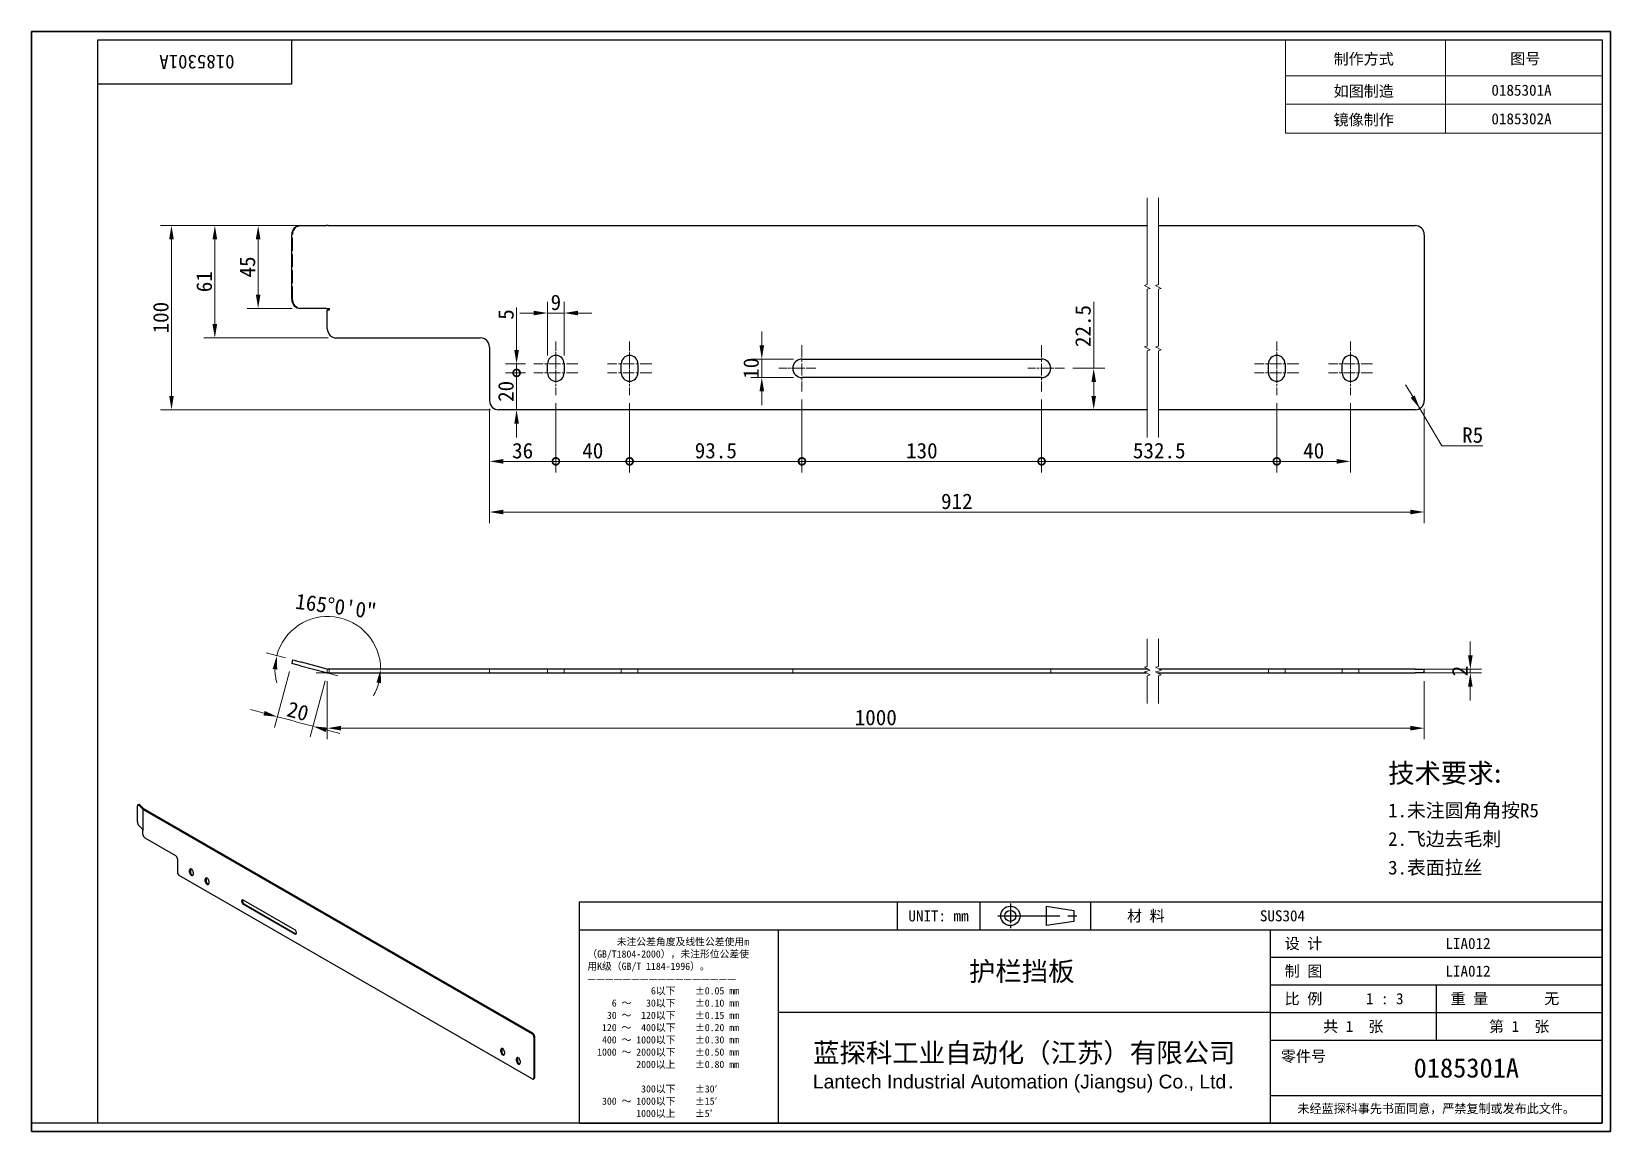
# Model space of a CAD drawing. Header units: millimetres. Extents: x 18 to 875, y 16 to 614.
import ezdxf
from ezdxf.enums import TextEntityAlignment as Align

# ---------------------------------------------------------------- set-up
doc = ezdxf.new("R2010")
doc.units = ezdxf.units.MM
doc.header["$LTSCALE"] = 3
doc.linetypes.add('CHAIN', pattern=[0.3543, 0.2362, -0.0295, 0.0591, -0.0295])
doc.linetypes.add('DASHED', pattern=[0.2067, 0.1654, -0.0413])
for name, color, linetype, lineweight in [('1', 7, 'Continuous', 18), ('可见 (ISO)', 7, 'Continuous', 25), ('可见窄的 (ISO)', 7, 'Continuous', 18), ('图框 (ISO)', 7, 'Continuous', 35), ('标题 (ISO)', 7, 'Continuous', 25)]:
    doc.layers.add(name, color=color, linetype=linetype, lineweight=lineweight)
for name, color, linetype, lineweight, true_color in [('中心标记 (ISO)', 1, 'CHAIN', 18, 0xff0000), ('尺寸 (ISO)', 7, 'Continuous', 18, 0x008000), ('折线 (ISO)', 7, 'Continuous', 18, 0x008000), ('符号 (ISO)', 7, 'Continuous', 18, 0x008000), ('隐藏 (ISO)', 5, 'DASHED', 18, 0x0000ff)]:
    doc.layers.add(name, color=color, linetype=linetype, lineweight=lineweight, true_color=true_color)
doc.styles.add('文本样式164', font='SimSun.ttf')
doc.styles.add('文本样式165', font='SimSun.ttf')
doc.styles.add('文本样式74', font='SimSun.ttf')
doc.styles.add('最新国标', font='simfang.ttf')
doc.styles.add('注释文本 (ISO)', font='simfang.ttf')
doc.dimstyles.new('默认 (GB)', dxfattribs={"dimscale": 3, "dimtxt": 2.8, "dimasz": 2.5, "dimexe": 2, "dimexo": 1.5, "dimgap": 0.5, "dimtad": 1, "dimtoh": 1, "dimdsep": 46, "dimtxsty": '最新国标', "dimcen": 0.09, "dimdle": 10, "dimclrd": 256, "dimclre": 256, "dimclrt": 256, "dimaunit": 1, "dimadec": 3, "dimazin": 2, "dimtfac": 0.535714, "dimtdec": 3, "dimtmove": 0, "dimatfit": 3, "dimfxl": 0, "dimtolj": 1, "dimlwd": -1, "dimlwe": -1, "dimarcsym": 0})

msp = doc.modelspace()

# ---------------------------------------------------------------- texts
at = {"layer": '符号 (ISO)', "insert": (753.9067, 185.7032), "char_height": 6, "width": 89.824562, "attachment_point": 4, "line_spacing_factor": 1.240703, "style": '注释文本 (ISO)'}
msp.add_mtext('{\\H1.75x;技术要求\\fCalibri|b0|i0|c0|p34;:\\fFangSong|b0|i0|c134|p49;\\P\\H0.71429x;1.未注圆角角按R5\\P2.飞边去毛刺\\P3.表面拉丝}', dxfattribs=at)

# ---------------------------------------------------------------- blocks, each defined once
blk = doc.blocks.new('图框 最新国标')
at = {"layer": '图框 (ISO)'}
for p, q in [((6, 7), (6, 204.5)), ((6, 204.5), (291.5, 204.5)), ((291.5, 204.5), (291.5, 5.5)), ((6, 7), (6, 5.5)), ((6, 7), (6, 5.5)), ((291.5, 5.5), (6, 5.5))]:
    blk.add_line(p, q, dxfattribs=at)
at = {"layer": '图框 (ISO)', "color": 7, "linetype": 'Continuous', "lineweight": 25}
for p, q in [((18, 203), (290, 203)), ((18, 7), (18, 203)), ((18, 203), (290, 203)), ((53, 203), (53, 195)), ((290, 203), (290, 7)), ((290, 203), (290, 7)), ((53, 195), (18, 195)), ((290, 7), (6, 7)), ((290, 7), (18, 7))]:
    blk.add_line(p, q, dxfattribs=at)
at = {"layer": '图框 (ISO)', "style": '文本样式74'}
blk.add_attdef('零件代号_001', (42.7, 200.25), '', height=2.5, rotation=180, dxfattribs=at)
blk = doc.blocks.new('标题栏 最新国标')
at = {"layer": '标题 (ISO)'}
for p, q in [((381.98, -183.84), (196.98, -183.84)), ((196.98, -183.84), (196.98, -223.84)), ((254.48, -183.84), (254.48, -188.84)), ((269.48, -183.84), (269.48, -188.84)), ((281.48, -188.09), (281.48, -184.59)), ((281.48, -184.59), (286.48, -185.34)), ((286.48, -185.34), (286.48, -187.34)), ((289.48, -183.84), (289.48, -188.84)), ((381.98, -223.84), (381.98, -183.84)), ((383.48, -183.84), (383.48, -225.34)), ((286.48, -187.34), (281.48, -188.09)), ((196.98, -188.84), (381.98, -188.84)), ((232.98, -188.84), (232.98, -223.84)), ((321.98, -188.84), (321.98, -223.84)), ((321.98, -193.84), (381.98, -193.84)), ((321.98, -198.84), (381.98, -198.84)), ((351.98, -198.84), (351.98, -208.84)), ((321.98, -203.84), (232.98, -203.84)), ((321.98, -203.84), (381.98, -203.84)), ((321.98, -208.84), (381.98, -208.84)), ((321.98, -218.84), (381.98, -218.84)), ((196.98, -223.84), (381.98, -223.84)), ((383.48, -225.34), (196.98, -225.34))]:
    blk.add_line(p, q, dxfattribs=at)
at = {"layer": '标题 (ISO)', "linetype": 'CHAIN', "ltscale": 5.000333}
blk.add_line((274.98, -184.09), (274.98, -188.59), dxfattribs=at)
at = {"layer": '标题 (ISO)', "linetype": 'CHAIN', "ltscale": 15.834605}
blk.add_line((272.73, -186.34), (286.98, -186.34), dxfattribs=at)
at = {"layer": '标题 (ISO)'}
for radius in [1.75, 1]:
    blk.add_circle((274.98, -186.34), radius, dxfattribs=at)
at = {"layer": '1', "style": '文本样式164'}
for s, p in [('UNIT: mm', (261.98, -186.34)), ('材 料', (299.48, -186.34)), ('设 计', (327.98, -191.34)), ('制 图', (327.98, -196.34)), ('比 例', (327.98, -201.34)), ('重 量', (357.98, -201.34)), ('共 1  张', (336.98, -206.34)), ('第 1  张', (366.98, -206.34))]:
    blk.add_text(s, height=2, dxfattribs=at).set_placement(p, align=Align.MIDDLE_CENTER)
at = {"layer": '标题 (ISO)', "style": '注释文本 (ISO)'}
for s, insert, char_height, attachment_point, line_spacing_factor in [('\\fSimSun|b0|i0;{\\H1.3000;      未注公差角度及线性公差使用m\\P}\\fSimSun|b0|i0;{\\H1.3000;（GB/T1804-2000），未注形位公差使\\P}\\fSimSun|b0|i0;{\\H1.3000;用K级（GB/T 1184-1996）。\\P}\\fSimSun|b0|i0;{\\H1.3000;—————————————————\\P}\\fSimSun|b0|i0;{\\H1.3000;             6以下    ±0.05 mm\\P}\\fSimSun|b0|i0;{\\H1.3000;     6 ～   30以下    ±0.10 mm\\P}\\fSimSun|b0|i0;{\\H1.3000;    30 ～  120以下    ±0.15 mm\\P}\\fSimSun|b0|i0;{\\H1.3000;   120 ～  400以下    ±0.20 mm\\P}\\fSimSun|b0|i0;{\\H1.3000;   400 ～ 1000以下    ±0.30 mm\\P}\\fSimSun|b0|i0;{\\H1.3000;  1000 ～ 2000以下    ±0.50 mm\\P}\\fSimSun|b0|i0;{\\H1.3000;          2000以上    ±0.80 mm\\P}\\fSimSun|b0|i0;{\\H1.3000;\\P}\\fSimSun|b0|i0;{\\H1.3000;           300以下    ±30′\\P}\\fSimSun|b0|i0;{\\H1.3000;   300 ～ 1000以下    ±15′\\P}\\fSimSun|b0|i0;{\\H1.3000;          1000以上    ±5′}', (198.48, -206.63), 1.3, 4, 1.023913), ('{\\fMicrosoft YaHei|b0|i0|c134|p34;\\H1.75x;蓝探科工业自动化（江苏）有限公司\\P\\fArial|b0|i0|c0|p34;\\H0.71429x;Lantech Industrial Automation (Jiangsu) Co., Ltd\\fFangSong|b0|i0|c134|p49;.\\H1.15195x; }', (277.48, -213.84), 2, 5, 0.978695)]:
    blk.add_mtext(s, dxfattribs=dict(at, insert=insert, char_height=char_height, attachment_point=attachment_point, line_spacing_factor=line_spacing_factor))
at = {"layer": '标题 (ISO)', "attachment_point": 5, "style": '注释文本 (ISO)'}
for s, insert, char_height in [('\\fFangSong|b0|i0;零件号', (327.98, -211.84), 2), ('\\fSimSun|b0|i0;{\\H1.6000;未经蓝探科事先书面同意，严禁复制或发布此文件。}', (351.98, -221.34), 1.6)]:
    blk.add_mtext(s, dxfattribs=dict(at, insert=insert, char_height=char_height))
at = {"layer": '标题 (ISO)'}
for tag, p, height, style in [('材料_001', (320.09, -187.33), 2, '注释文本 (ISO)'), ('设计人_001', (353.65, -192.33), 2, '注释文本 (ISO)'), ('库存编号_001', (267.48, -198.12), 3.5, '文本样式165'), ('设计人_001', (353.65, -197.33), 2, '注释文本 (ISO)'), ('视图比例_001', (339.26, -202.33), 2, '注释文本 (ISO)'), ('质量\\P3;_001', (371.53, -202.3), 2, '注释文本 (ISO)'), ('零件代号_001', (347.9, -215.59), 3.5, '文本样式165')]:
    blk.add_attdef(tag, p, '', height=height, dxfattribs=dict(at, style=style))
blk = doc.blocks.new('*D5')
at = {"layer": 'Defpoints', "color": 0, "transparency": 16777216}
for p in [(178.95, 508.22), (140.92, 463.22), (163.93, 463.22)]:
    blk.add_point(p, dxfattribs=at)
at = {"layer": '尺寸 (ISO)', "color": 116, "true_color": 0x00803f, "transparency": 16777216}
for p, q in [((174.45, 508.22), (134.92, 508.22)), ((140.92, 500.72), (140.92, 470.72)), ((159.43, 463.22), (134.92, 463.22))]:
    blk.add_line(p, q, dxfattribs=at)
for points in [[(139.67, 500.72), (142.17, 500.72), (140.92, 508.22)], [(139.67, 470.72), (142.17, 470.72), (140.92, 463.22)]]:
    blk.add_solid(points, dxfattribs=at)
at = {"layer": '尺寸 (ISO)', "transparency": 16777216, "insert": (135.17, 485.72), "char_height": 8.4, "attachment_point": 5, "rotation": 90, "style": '最新国标'}
blk.add_mtext('\\A1;45', dxfattribs=at)
blk = doc.blocks.new('*D6')
at = {"layer": 'Defpoints', "color": 0, "transparency": 16777216}
for p in [(178.95, 508.22), (117.42, 447.22), (183.42, 447.22)]:
    blk.add_point(p, dxfattribs=at)
at = {"layer": '尺寸 (ISO)', "color": 116, "true_color": 0x00803f, "transparency": 16777216}
for p, q in [((174.45, 508.22), (111.42, 508.22)), ((117.42, 500.72), (117.42, 454.72)), ((178.92, 447.22), (111.42, 447.22))]:
    blk.add_line(p, q, dxfattribs=at)
for points in [[(116.17, 500.72), (118.67, 500.72), (117.42, 508.22)], [(116.17, 454.72), (118.67, 454.72), (117.42, 447.22)]]:
    blk.add_solid(points, dxfattribs=at)
at = {"layer": '尺寸 (ISO)', "transparency": 16777216, "insert": (111.67, 477.72), "char_height": 8.4, "attachment_point": 5, "rotation": 90, "style": '最新国标'}
blk.add_mtext('\\A1;61', dxfattribs=at)
blk = doc.blocks.new('*D7')
at = {"layer": 'Defpoints', "color": 0, "transparency": 16777216}
for p in [(178.95, 508.22), (93.9, 408.22), (271.42, 408.22)]:
    blk.add_point(p, dxfattribs=at)
at = {"layer": '尺寸 (ISO)', "color": 116, "true_color": 0x00803f, "transparency": 16777216}
for p, q in [((174.45, 508.22), (87.9, 508.22)), ((93.9, 500.72), (93.9, 415.72)), ((266.92, 408.22), (87.9, 408.22))]:
    blk.add_line(p, q, dxfattribs=at)
for points in [[(92.65, 500.72), (95.15, 500.72), (93.9, 508.22)], [(92.65, 415.72), (95.15, 415.72), (93.9, 408.22)]]:
    blk.add_solid(points, dxfattribs=at)
at = {"layer": '尺寸 (ISO)', "transparency": 16777216, "insert": (88.15, 458.22), "char_height": 8.4, "attachment_point": 5, "rotation": 90, "style": '最新国标'}
blk.add_mtext('\\A1;100', dxfattribs=at)
blk = doc.blocks.new('_DotSmall')
at = {"color": 0, "linetype": 'ByBlock', "const_width": 0.5}
blk.add_lwpolyline([(-0.0625, 0, 1), (0.0625, 0, 1)], format="xyb", close=True, dxfattribs=at)
blk = doc.blocks.new('*D8')
at = {"layer": 'Defpoints', "color": 0, "transparency": 16777216}
for p in [(266.42, 413.22), (302.42, 416.22), (302.42, 380.22)]:
    blk.add_point(p, dxfattribs=at)
at = {"layer": '尺寸 (ISO)', "color": 116, "true_color": 0x00803f, "transparency": 16777216}
for p, q in [((302.42, 411.72), (302.42, 374.22)), ((266.42, 408.72), (266.42, 374.22)), ((273.92, 380.22), (302.42, 380.22))]:
    blk.add_line(p, q, dxfattribs=at)
blk.add_solid([(273.92, 381.47), (273.92, 378.97), (266.42, 380.22)], dxfattribs=at)
at = {"layer": '尺寸 (ISO)', "color": 116, "true_color": 0x00803f, "transparency": 16777216, "xscale": 7.5, "yscale": 7.5, "zscale": 7.5}
blk.add_blockref('_DotSmall', (302.42, 380.22), dxfattribs=at)
at = {"layer": '尺寸 (ISO)', "transparency": 16777216, "insert": (284.39, 385.96), "char_height": 8.4, "attachment_point": 5, "style": '最新国标'}
blk.add_mtext('\\A1;36', dxfattribs=at)
blk = doc.blocks.new('*D10')
at = {"layer": 'Defpoints', "color": 0, "transparency": 16777216}
for p in [(302.42, 416.22), (342.42, 416.22), (342.42, 380.22)]:
    blk.add_point(p, dxfattribs=at)
at = {"layer": '尺寸 (ISO)', "color": 116, "true_color": 0x00803f, "transparency": 16777216}
for p, q in [((302.42, 411.72), (302.42, 374.22)), ((342.42, 411.72), (342.42, 374.22)), ((302.42, 380.22), (342.42, 380.22))]:
    blk.add_line(p, q, dxfattribs=at)
at = {"layer": '尺寸 (ISO)', "color": 116, "true_color": 0x00803f, "transparency": 16777216, "xscale": 7.5, "yscale": 7.5, "zscale": 7.5, "rotation": 180}
blk.add_blockref('_DotSmall', (302.42, 380.22), dxfattribs=at)
at = {"layer": '尺寸 (ISO)', "color": 116, "true_color": 0x00803f, "transparency": 16777216, "xscale": 7.5, "yscale": 7.5, "zscale": 7.5}
blk.add_blockref('_DotSmall', (342.42, 380.22), dxfattribs=at)
at = {"layer": '尺寸 (ISO)', "transparency": 16777216, "insert": (322.45, 385.96), "char_height": 8.4, "attachment_point": 5, "style": '最新国标'}
blk.add_mtext('\\A1;40', dxfattribs=at)
blk = doc.blocks.new('*D11')
at = {"layer": 'Defpoints', "color": 0, "transparency": 16777216}
for p in [(342.42, 416.22), (435.92, 418.22), (435.92, 380.22)]:
    blk.add_point(p, dxfattribs=at)
at = {"layer": '尺寸 (ISO)', "color": 116, "true_color": 0x00803f, "transparency": 16777216}
for p, q in [((342.42, 411.72), (342.42, 374.22)), ((435.92, 413.72), (435.92, 374.22)), ((342.42, 380.22), (435.92, 380.22))]:
    blk.add_line(p, q, dxfattribs=at)
at = {"layer": '尺寸 (ISO)', "color": 116, "true_color": 0x00803f, "transparency": 16777216, "xscale": 7.5, "yscale": 7.5, "zscale": 7.5, "rotation": 180}
blk.add_blockref('_DotSmall', (342.42, 380.22), dxfattribs=at)
at = {"layer": '尺寸 (ISO)', "color": 116, "true_color": 0x00803f, "transparency": 16777216, "xscale": 7.5, "yscale": 7.5, "zscale": 7.5}
blk.add_blockref('_DotSmall', (435.92, 380.22), dxfattribs=at)
at = {"layer": '尺寸 (ISO)', "transparency": 16777216, "insert": (389.2, 385.99), "char_height": 8.4, "attachment_point": 5, "style": '最新国标'}
blk.add_mtext('\\A1;93.5', dxfattribs=at)
blk = doc.blocks.new('*D12')
at = {"layer": 'Defpoints', "color": 0, "transparency": 16777216}
for p in [(435.92, 418.22), (565.92, 418.22), (565.92, 380.22)]:
    blk.add_point(p, dxfattribs=at)
at = {"layer": '尺寸 (ISO)', "color": 116, "true_color": 0x00803f, "transparency": 16777216}
for p, q in [((435.92, 413.72), (435.92, 374.22)), ((565.92, 413.72), (565.92, 374.22)), ((435.92, 380.22), (565.92, 380.22))]:
    blk.add_line(p, q, dxfattribs=at)
at = {"layer": '尺寸 (ISO)', "color": 116, "true_color": 0x00803f, "transparency": 16777216, "xscale": 7.5, "yscale": 7.5, "zscale": 7.5, "rotation": 180}
blk.add_blockref('_DotSmall', (435.92, 380.22), dxfattribs=at)
at = {"layer": '尺寸 (ISO)', "color": 116, "true_color": 0x00803f, "transparency": 16777216, "xscale": 7.5, "yscale": 7.5, "zscale": 7.5}
blk.add_blockref('_DotSmall', (565.92, 380.22), dxfattribs=at)
at = {"layer": '尺寸 (ISO)', "transparency": 16777216, "insert": (500.95, 385.96), "char_height": 8.4, "attachment_point": 5, "style": '最新国标'}
blk.add_mtext('\\A1;130', dxfattribs=at)
blk = doc.blocks.new('*D13')
at = {"layer": 'Defpoints', "color": 0, "transparency": 16777216}
for p in [(565.92, 418.22), (693.5, 416.22), (693.5, 380.22)]:
    blk.add_point(p, dxfattribs=at)
at = {"layer": '尺寸 (ISO)', "color": 116, "true_color": 0x00803f, "transparency": 16777216}
for p, q in [((565.92, 413.72), (565.92, 374.22)), ((693.5, 411.72), (693.5, 374.22)), ((565.92, 380.22), (693.5, 380.22))]:
    blk.add_line(p, q, dxfattribs=at)
at = {"layer": '尺寸 (ISO)', "color": 116, "true_color": 0x00803f, "transparency": 16777216, "xscale": 7.5, "yscale": 7.5, "zscale": 7.5, "rotation": 180}
blk.add_blockref('_DotSmall', (565.92, 380.22), dxfattribs=at)
at = {"layer": '尺寸 (ISO)', "color": 116, "true_color": 0x00803f, "transparency": 16777216, "xscale": 7.5, "yscale": 7.5, "zscale": 7.5}
blk.add_blockref('_DotSmall', (693.5, 380.22), dxfattribs=at)
at = {"layer": '尺寸 (ISO)', "transparency": 16777216, "insert": (629.74, 385.99), "char_height": 8.4, "attachment_point": 5, "style": '最新国标'}
blk.add_mtext('\\A1;532.5', dxfattribs=at)
blk = doc.blocks.new('*D14')
at = {"layer": 'Defpoints', "color": 0, "transparency": 16777216}
for p in [(693.5, 416.22), (733.5, 416.22), (733.5, 380.22)]:
    blk.add_point(p, dxfattribs=at)
at = {"layer": '尺寸 (ISO)', "color": 116, "true_color": 0x00803f, "transparency": 16777216}
for p, q in [((693.5, 411.72), (693.5, 374.22)), ((733.5, 411.72), (733.5, 374.22)), ((693.5, 380.22), (726, 380.22))]:
    blk.add_line(p, q, dxfattribs=at)
blk.add_solid([(726, 381.47), (726, 378.97), (733.5, 380.22)], dxfattribs=at)
at = {"layer": '尺寸 (ISO)', "color": 116, "true_color": 0x00803f, "transparency": 16777216, "xscale": 7.5, "yscale": 7.5, "zscale": 7.5, "rotation": 180}
blk.add_blockref('_DotSmall', (693.5, 380.22), dxfattribs=at)
at = {"layer": '尺寸 (ISO)', "transparency": 16777216, "insert": (713.53, 385.96), "char_height": 8.4, "attachment_point": 5, "style": '最新国标'}
blk.add_mtext('\\A1;40', dxfattribs=at)
blk = doc.blocks.new('*D15')
at = {"layer": 'Defpoints', "color": 0, "transparency": 16777216}
for p in [(266.42, 413.22), (773.5, 413.22), (773.5, 352.72)]:
    blk.add_point(p, dxfattribs=at)
at = {"layer": '尺寸 (ISO)', "color": 116, "true_color": 0x00803f, "transparency": 16777216}
for p, q in [((266.42, 408.72), (266.42, 346.72)), ((773.5, 408.72), (773.5, 346.72)), ((273.92, 352.72), (766, 352.72))]:
    blk.add_line(p, q, dxfattribs=at)
for points in [[(273.92, 353.97), (273.92, 351.47), (266.42, 352.72)], [(766, 353.97), (766, 351.47), (773.5, 352.72)]]:
    blk.add_solid(points, dxfattribs=at)
at = {"layer": '尺寸 (ISO)', "transparency": 16777216, "insert": (519.96, 358.47), "char_height": 8.4, "attachment_point": 5, "style": '最新国标'}
blk.add_mtext('\\A1;912', dxfattribs=at)
blk = doc.blocks.new('*D16')
at = {"layer": 'Defpoints', "color": 0, "transparency": 16777216}
for p in [(159.1, 270.57), (178.42, 265.39), (151.34, 241.59)]:
    blk.add_point(p, dxfattribs=at)
at = {"layer": '尺寸 (ISO)', "color": 116, "true_color": 0x00803f, "transparency": 16777216}
for p, q in [((157.94, 266.22), (149.78, 235.79)), ((177.26, 261.04), (169.1, 230.62)), ((144.09, 243.53), (136.85, 245.47)), ((151.34, 241.59), (158.58, 239.65)), ((163.41, 238.35), (158.58, 239.65)), ((170.66, 236.41), (163.41, 238.35)), ((177.9, 234.47), (185.14, 232.53))]:
    blk.add_line(p, q, dxfattribs=at)
for points in [[(144.42, 244.74), (143.77, 242.32), (151.34, 241.59)], [(178.22, 235.68), (177.58, 233.26), (170.66, 236.41)]]:
    blk.add_solid(points, dxfattribs=at)
at = {"layer": '尺寸 (ISO)', "transparency": 16777216, "insert": (162.48, 244.55), "char_height": 8.4, "attachment_point": 5, "rotation": 345, "style": '最新国标'}
blk.add_mtext('\\A1;20', dxfattribs=at)
blk = doc.blocks.new('*D17')
at = {"layer": 'Defpoints', "color": 0, "transparency": 16777216}
for p in [(178.42, 265.39), (773.5, 265.39), (773.5, 235.39)]:
    blk.add_point(p, dxfattribs=at)
at = {"layer": '尺寸 (ISO)', "color": 116, "true_color": 0x00803f, "transparency": 16777216}
for p, q in [((178.42, 260.89), (178.42, 229.39)), ((773.5, 260.89), (773.5, 229.39)), ((185.92, 235.39), (766, 235.39))]:
    blk.add_line(p, q, dxfattribs=at)
for points in [[(185.92, 236.64), (185.92, 234.14), (178.42, 235.39)], [(766, 236.64), (766, 234.14), (773.5, 235.39)]]:
    blk.add_solid(points, dxfattribs=at)
at = {"layer": '尺寸 (ISO)', "transparency": 16777216, "insert": (475.96, 241.14), "char_height": 8.4, "attachment_point": 5, "style": '最新国标'}
blk.add_mtext('\\A1;1000', dxfattribs=at)
blk = doc.blocks.new('*D18')
at = {"layer": 'Defpoints', "color": 0, "transparency": 16777216}
for p in [(768.5, 267.39), (768.5, 265.39), (798.5, 265.39)]:
    blk.add_point(p, dxfattribs=at)
at = {"layer": '尺寸 (ISO)', "color": 116, "true_color": 0x00803f, "transparency": 16777216}
for p, q in [((798.5, 274.89), (798.5, 282.39)), ((773, 267.39), (804.5, 267.39)), ((798.5, 267.39), (798.5, 265.39)), ((773, 265.39), (804.5, 265.39)), ((798.5, 257.89), (798.5, 250.39))]:
    blk.add_line(p, q, dxfattribs=at)
for points in [[(797.25, 274.89), (799.75, 274.89), (798.5, 267.39)], [(797.25, 257.89), (799.75, 257.89), (798.5, 265.39)]]:
    blk.add_solid(points, dxfattribs=at)
at = {"layer": '尺寸 (ISO)', "transparency": 16777216, "insert": (792.8, 266.39), "char_height": 8.4, "attachment_point": 5, "rotation": 90, "style": '最新国标'}
blk.add_mtext('\\A1;2', dxfattribs=at)
blk = doc.blocks.new('*D19')
at = {"layer": 'Defpoints', "color": 0, "transparency": 16777216}
for p in [(768.5, 413.22), (771.04, 408.91)]:
    blk.add_point(p, dxfattribs=at)
at = {"layer": '尺寸 (ISO)', "color": 116, "true_color": 0x00803f, "transparency": 16777216}
for p, q in [((767.23, 415.37), (763.42, 421.83)), ((768.5, 413.22), (771.04, 408.91)), ((771.04, 408.91), (774.85, 402.45)), ((782.98, 388.67), (774.85, 402.45)), ((805.34, 388.67), (782.98, 388.67))]:
    blk.add_line(p, q, dxfattribs=at)
blk.add_solid([(768.31, 416), (766.15, 414.73), (771.04, 408.91)], dxfattribs=at)
at = {"layer": '尺寸 (ISO)', "transparency": 16777216, "insert": (799.77, 394.42), "char_height": 8.4, "attachment_point": 5, "style": '最新国标'}
blk.add_mtext('\\A1;R5', dxfattribs=at)
blk = doc.blocks.new('*D20')
at = {"layer": 'Defpoints', "color": 0, "transparency": 16777216}
for p in [(306.92, 460.72), (297.92, 433.22), (306.92, 433.22)]:
    blk.add_point(p, dxfattribs=at)
at = {"layer": '尺寸 (ISO)', "color": 116, "true_color": 0x00803f, "transparency": 16777216}
for p, q in [((297.92, 437.72), (297.92, 466.72)), ((306.92, 437.72), (306.92, 466.72)), ((290.42, 460.72), (282.92, 460.72)), ((297.92, 460.72), (306.92, 460.72)), ((314.42, 460.72), (321.92, 460.72))]:
    blk.add_line(p, q, dxfattribs=at)
for points in [[(290.42, 461.97), (290.42, 459.47), (297.92, 460.72)], [(314.42, 461.97), (314.42, 459.47), (306.92, 460.72)]]:
    blk.add_solid(points, dxfattribs=at)
at = {"layer": '尺寸 (ISO)', "transparency": 16777216, "insert": (302.42, 466.46), "char_height": 8.4, "attachment_point": 5, "style": '最新国标'}
blk.add_mtext('\\A1;9', dxfattribs=at)
blk = doc.blocks.new('*D21')
at = {"layer": 'Defpoints', "color": 0, "transparency": 16777216}
for p in [(435.92, 435.72), (414.13, 425.72), (435.92, 425.72)]:
    blk.add_point(p, dxfattribs=at)
at = {"layer": '尺寸 (ISO)', "color": 116, "true_color": 0x00803f, "transparency": 16777216}
for p, q in [((414.13, 443.22), (414.13, 450.72)), ((431.42, 435.72), (408.13, 435.72)), ((414.13, 435.72), (414.13, 425.72)), ((431.42, 425.72), (408.13, 425.72)), ((414.13, 418.22), (414.13, 410.72))]:
    blk.add_line(p, q, dxfattribs=at)
for points in [[(412.88, 443.22), (415.38, 443.22), (414.13, 435.72)], [(412.88, 418.22), (415.38, 418.22), (414.13, 425.72)]]:
    blk.add_solid(points, dxfattribs=at)
at = {"layer": '尺寸 (ISO)', "transparency": 16777216, "insert": (408.38, 430.72), "char_height": 8.4, "attachment_point": 5, "rotation": 90, "style": '最新国标'}
blk.add_mtext('\\A1;10', dxfattribs=at)
blk = doc.blocks.new('表格1')
at = {"layer": '符号 (ISO)'}
for p, q in [((232.72, 203), (290, 203)), ((232.72, 203), (232.72, 196.46)), ((261.65, 203), (261.65, 196.46)), ((290, 203), (290, 196.46)), ((232.72, 196.46), (290, 196.46)), ((232.72, 196.46), (232.72, 186.11)), ((261.65, 196.46), (261.65, 186.11)), ((290, 196.46), (290, 186.11)), ((232.72, 191.34), (290, 191.34)), ((232.72, 186.11), (290, 186.11))]:
    blk.add_line(p, q, dxfattribs=at)
at = {"layer": '符号 (ISO)', "char_height": 2, "attachment_point": 7, "style": '注释文本 (ISO)'}
for s, insert in [('制作方式', (241.43, 198.32)), ('图号', (273.37, 198.38)), ('如图制造', (241.44, 192.5)), ('0185301A', (269.98, 192.86)), ('镜像制作', (241.43, 187.31)), ('0185302A', (269.98, 187.69))]:
    blk.add_mtext(s, dxfattribs=dict(at, insert=insert))
blk = doc.blocks.new('*D23')
at = {"layer": 'Defpoints', "color": 0, "transparency": 16777216}
for p in [(578.42, 430.72), (594.2, 408.22), (601.82, 408.22)]:
    blk.add_point(p, dxfattribs=at)
at = {"layer": '尺寸 (ISO)', "color": 116, "true_color": 0x00803f, "transparency": 16777216}
for p, q in [((594.2, 430.72), (594.2, 466.75)), ((582.92, 430.72), (600.2, 430.72)), ((594.2, 415.72), (594.2, 423.22))]:
    blk.add_line(p, q, dxfattribs=at)
for points in [[(592.95, 423.22), (595.45, 423.22), (594.2, 430.72)], [(592.95, 415.72), (595.45, 415.72), (594.2, 408.22)]]:
    blk.add_solid(points, dxfattribs=at)
at = {"layer": '尺寸 (ISO)', "transparency": 16777216, "insert": (588.43, 453.66), "char_height": 8.4, "attachment_point": 5, "rotation": 90, "style": '最新国标'}
blk.add_mtext('\\A1;22.5', dxfattribs=at)
blk = doc.blocks.new('*D24')
at = {"layer": 'Defpoints', "color": 0, "transparency": 16777216}
for p in [(281.11, 428.22), (290.42, 428.22), (271.42, 408.22)]:
    blk.add_point(p, dxfattribs=at)
at = {"layer": '尺寸 (ISO)', "color": 116, "true_color": 0x00803f, "transparency": 16777216}
for p, q in [((285.92, 428.22), (275.11, 428.22)), ((281.11, 415.72), (281.11, 428.22)), ((281.11, 408.22), (281.11, 415.72)), ((281.11, 400.72), (281.11, 393.22))]:
    blk.add_line(p, q, dxfattribs=at)
blk.add_solid([(279.86, 400.72), (282.36, 400.72), (281.11, 408.22)], dxfattribs=at)
at = {"layer": '尺寸 (ISO)', "color": 116, "true_color": 0x00803f, "transparency": 16777216, "xscale": 7.5, "yscale": 7.5, "zscale": 7.5, "rotation": 270}
blk.add_blockref('_DotSmall', (281.11, 428.22), dxfattribs=at)
at = {"layer": '尺寸 (ISO)', "transparency": 16777216, "insert": (275.37, 418.19), "char_height": 8.4, "attachment_point": 5, "rotation": 90, "style": '最新国标'}
blk.add_mtext('\\A1;20', dxfattribs=at)
blk = doc.blocks.new('*D25')
at = {"layer": 'Defpoints', "color": 0, "transparency": 16777216}
for p in [(281.11, 433.22), (290.42, 433.22), (290.42, 428.22)]:
    blk.add_point(p, dxfattribs=at)
at = {"layer": '尺寸 (ISO)', "color": 116, "true_color": 0x00803f, "transparency": 16777216}
for p, q in [((281.11, 440.72), (281.11, 463.75)), ((285.92, 433.22), (275.11, 433.22)), ((281.11, 428.22), (281.11, 433.22)), ((285.92, 428.22), (275.11, 428.22)), ((281.11, 428.22), (281.11, 420.72))]:
    blk.add_line(p, q, dxfattribs=at)
blk.add_solid([(279.86, 440.72), (282.36, 440.72), (281.11, 433.22)], dxfattribs=at)
at = {"layer": '尺寸 (ISO)', "color": 116, "true_color": 0x00803f, "transparency": 16777216, "xscale": 7.5, "yscale": 7.5, "zscale": 7.5, "rotation": 90}
blk.add_blockref('_DotSmall', (281.11, 428.22), dxfattribs=at)
at = {"layer": '尺寸 (ISO)', "transparency": 16777216, "insert": (275.37, 459.92), "char_height": 8.4, "attachment_point": 5, "rotation": 90, "style": '最新国标'}
blk.add_mtext('\\A1;5', dxfattribs=at)
blk = doc.blocks.new('*D26')
at = {"layer": 'Defpoints', "color": 0, "transparency": 16777216}
for p in [(195.11, 290.86), (160.1, 272.37), (178.68, 267.39), (207.33, 267.39)]:
    blk.add_point(p, dxfattribs=at)
at = {"layer": '尺寸 (ISO)', "color": 116, "true_color": 0x00803f, "transparency": 16777216}
blk.add_line((155.76, 273.53), (145.22, 276.36), dxfattribs=at)
for start, end in [(0, 165), (180.04317, 195.08634), (329.91366, 344.95683)]:
    blk.add_arc((178.68, 267.39), 28.65, start, end, dxfattribs=at)
for points in [[(148.8, 267.53), (151.27, 267.2), (151.01, 274.8)], [(205.11, 260.12), (207.59, 259.79), (207.33, 267.39)]]:
    blk.add_solid(points, dxfattribs=at)
at = {"layer": '尺寸 (ISO)', "transparency": 16777216, "insert": (183.17, 301.49), "char_height": 8.4, "attachment_point": 5, "rotation": 352.5, "style": '最新国标'}
blk.add_mtext('\\A1;165°0\'0"', dxfattribs=at)

# ---------------------------------------------------------------- dimensions: what is measured, and where the dimension line sits
at = {"layer": '尺寸 (ISO)', "color": 116, "true_color": 0x00803f}
for base, p1, p2, angle, override, picture, middle in [((93.9009, 408.2162), (178.9465, 508.2162), (271.4199, 408.2162), 270, {"dimgap": 0.5, "dimtoh": 0, "dimdec": 2, "dimtol": 0, "dimlim": 0, "dimtp": 0, "dimtm": 0, "dimtdec": 3, "dimtofl": 0, "dimatfit": 1}, '*D7', (93.9009, 458.2162)), ((117.4199, 447.2162), (178.9465, 508.2162), (183.4199, 447.2162), 270, {"dimgap": 0.5, "dimtoh": 0, "dimdec": 2, "dimtol": 0, "dimlim": 0, "dimtp": 0, "dimtm": 0, "dimtdec": 3, "dimtofl": 0, "dimatfit": 1}, '*D6', (117.4199, 477.7162)), ((140.9211, 463.2162), (178.9465, 508.2162), (163.931, 463.2162), 90, {"dimgap": 0.5, "dimtoh": 0, "dimdec": 2, "dimtol": 0, "dimlim": 0, "dimtp": 0, "dimtm": 0, "dimtdec": 3, "dimtofl": 0, "dimatfit": 1}, '*D5', (140.9211, 485.7162)), ((306.9199, 460.7162), (297.9199, 433.2162), (306.9199, 433.2162), 180, {"dimgap": 0.5, "dimtoh": 0, "dimdec": 2, "dimtol": 0, "dimlim": 0, "dimtp": 0, "dimtm": 0, "dimtdec": 3, "dimtofl": 1, "dimatfit": 1}, '*D20', (302.4199, 460.7162)), ((281.1133, 433.2162), (290.4199, 428.2162), (290.4199, 433.2162), 90, {"dimgap": 0.5, "dimtoh": 0, "dimdec": 2, "dimblk1": 'DotSmall', "dimsah": 1, "dimdle": 0, "dimtol": 0, "dimlim": 0, "dimtp": 0, "dimtm": 0, "dimtdec": 3, "dimtofl": 1, "dimatfit": 1}, '*D25', (281.1133, 459.9181)), ((594.1971, 408.2162), (578.4199, 430.7162), (601.8158, 408.2162), 90, {"dimgap": 0.5, "dimtoh": 0, "dimdec": 2, "dimse2": 1, "dimtol": 0, "dimlim": 0, "dimtp": 0, "dimtm": 0, "dimtdec": 3, "dimtofl": 0, "dimatfit": 2}, '*D23', (594.1971, 453.661)), ((414.129, 425.7162), (435.9199, 435.7162), (435.9199, 425.7162), 270, {"dimgap": 0.5, "dimtoh": 0, "dimdec": 2, "dimtol": 0, "dimlim": 0, "dimtp": 0, "dimtm": 0, "dimtdec": 3, "dimtofl": 1, "dimatfit": 1}, '*D21', (414.129, 430.7162)), ((281.1133, 428.2162), (271.4199, 408.2162), (290.4199, 428.2162), 90, {"dimgap": 0.5, "dimtoh": 0, "dimdec": 2, "dimblk2": 'DotSmall', "dimsah": 1, "dimdle": 0, "dimse1": 1, "dimtol": 0, "dimlim": 0, "dimtp": 0, "dimtm": 0, "dimtdec": 3, "dimtofl": 0}, '*D24', (281.1133, 418.1862)), ((302.4199, 380.2162), (266.4199, 413.2162), (302.4199, 416.2162), 180, {"dimgap": 0.5, "dimtoh": 0, "dimdec": 2, "dimblk2": 'DotSmall', "dimsah": 1, "dimdle": 0, "dimtol": 0, "dimlim": 0, "dimtp": 0, "dimtm": 0, "dimtdec": 3, "dimtofl": 0, "dimatfit": 1}, '*D8', (284.3899, 380.2162)), ((342.4199, 380.2162), (302.4199, 416.2162), (342.4199, 416.2162), 180, {"dimgap": 0.5, "dimtoh": 0, "dimdec": 2, "dimblk1": 'DotSmall', "dimblk2": 'DotSmall', "dimsah": 1, "dimdle": 0, "dimtol": 0, "dimlim": 0, "dimtp": 0, "dimtm": 0, "dimtdec": 3, "dimtofl": 0, "dimatfit": 1}, '*D10', (322.4499, 380.2162)), ((435.9199, 380.2162), (342.4199, 416.2162), (435.9199, 418.2162), 180, {"dimgap": 0.5, "dimtoh": 0, "dimdec": 2, "dimblk1": 'DotSmall', "dimblk2": 'DotSmall', "dimsah": 1, "dimdle": 0, "dimtol": 0, "dimlim": 0, "dimtp": 0, "dimtm": 0, "dimtdec": 3, "dimtofl": 0, "dimatfit": 1}, '*D11', (389.1999, 380.2162)), ((565.9199, 380.2162), (435.9199, 418.2162), (565.9199, 418.2162), 180, {"dimgap": 0.5, "dimtoh": 0, "dimdec": 2, "dimblk1": 'DotSmall', "dimblk2": 'DotSmall', "dimsah": 1, "dimdle": 0, "dimtol": 0, "dimlim": 0, "dimtp": 0, "dimtm": 0, "dimtdec": 3, "dimtofl": 0, "dimatfit": 1}, '*D12', (500.9499, 380.2162)), ((733.4999, 380.2162), (693.4999, 416.2162), (733.4999, 416.2162), 180, {"dimgap": 0.5, "dimtoh": 0, "dimdec": 2, "dimblk1": 'DotSmall', "dimsah": 1, "dimdle": 0, "dimtol": 0, "dimlim": 0, "dimtp": 0, "dimtm": 0, "dimtdec": 3, "dimtofl": 0, "dimatfit": 1}, '*D14', (713.5299, 380.2162)), ((798.4999, 265.3893), (768.4999, 267.3893), (768.4999, 265.3893), 90, {"dimgap": 0.5, "dimtoh": 0, "dimdec": 2, "dimtol": 0, "dimlim": 0, "dimtp": 0, "dimtm": 0, "dimtdec": 3, "dimtofl": 1, "dimatfit": 1}, '*D18', (798.4999, 266.3893)), ((151.3368, 241.5879), (178.4199, 265.3893), (159.1014, 270.5656), 165, {"dimgap": 0.5, "dimtoh": 0, "dimdec": 2, "dimtol": 0, "dimlim": 0, "dimtp": 0, "dimtm": 0, "dimtdec": 3, "dimtofl": 0}, '*D16', (160.9961, 238.9997))]:
    dim = msp.add_linear_dim(base=base, p1=p1, p2=p2, angle=angle, dimstyle='默认 (GB)', override=override, dxfattribs=at)
    dim.commit()
    dim.dimension.update_dxf_attribs({"geometry": picture, "text_midpoint": middle, "dimtype": 160})
dim = msp.add_radius_dim(center=(768.4999, 413.2162), mpoint=(771.0406, 408.9098), dimstyle='默认 (GB)', override={"dimgap": 0.5, "dimtih": 1, "dimdec": 2, "dimlfac": 1, "dimcen": 0, "dimtol": 0, "dimlim": 0, "dimtp": 0, "dimtm": 0, "dimtdec": 3}, dxfattribs=at)
dim.commit()
dim.dimension.update_dxf_attribs({"geometry": '*D19', "text_midpoint": (799.7675, 388.6733), "dimtype": 164})
for base, p1, p2, text, override, picture, middle in [((773.4999, 352.7241), (266.4199, 413.2162), (773.4999, 413.2162), '912', {"dimgap": 0.5, "dimtoh": 0, "dimdec": 2, "dimlfac": 1.798533, "dimtol": 0, "dimlim": 0, "dimtp": 0, "dimtm": 0, "dimtdec": 3, "dimtofl": 0, "dimatfit": 1}, '*D15', (519.9599, 352.7241)), ((693.4999, 380.2162), (565.9199, 418.2162), (693.4999, 416.2162), '532.5', {"dimgap": 0.5, "dimtoh": 0, "dimdec": 2, "dimlfac": 4.173852, "dimblk1": 'DotSmall', "dimblk2": 'DotSmall', "dimsah": 1, "dimdle": 0, "dimtol": 0, "dimlim": 0, "dimtp": 0, "dimtm": 0, "dimtdec": 3, "dimtofl": 0, "dimatfit": 1}, '*D13', (629.7399, 380.2162))]:
    dim = msp.add_linear_dim(base=base, p1=p1, p2=p2, angle=180, text=text, dimstyle='默认 (GB)', override=override, dxfattribs=at)
    dim.commit()
    dim.dimension.update_dxf_attribs({"geometry": picture, "text_midpoint": middle, "dimtype": 160})
dim = msp.add_angular_dim_3p(base=(195.1149, 290.8562), center=(178.6832, 267.3893), p1=(207.3311, 267.3893), p2=(160.102, 272.3681), dimstyle='默认 (GB)', override={"dimgap": 0.5, "dimtoh": 0, "dimse1": 1, "dimtol": 0, "dimlim": 0, "dimtp": 0, "dimtm": 0, "dimtdec": 2}, dxfattribs=at)
dim.commit()
dim.dimension.update_dxf_attribs({"geometry": '*D26', "text_midpoint": (182.4225, 295.7921), "dimtype": 165})
dim = msp.add_linear_dim(base=(773.4999, 235.3893), p1=(178.4199, 265.3893), p2=(773.4999, 265.3893), text='1000', dimstyle='默认 (GB)', override={"dimgap": 0.5, "dimtoh": 0, "dimdec": 2, "dimlfac": 1.680446, "dimtol": 0, "dimlim": 0, "dimtp": 0, "dimtm": 0, "dimtdec": 3, "dimtofl": 0, "dimatfit": 1}, dxfattribs=at)
dim.commit()
dim.dimension.update_dxf_attribs({"geometry": '*D17', "text_midpoint": (475.9599, 235.3893), "dimtype": 160})

# ---------------------------------------------------------------- linework, layer by layer
at = {"layer": '中心标记 (ISO)', "ltscale": 7.222748}
for p, q in [((302.4199, 445.2162), (302.4199, 425.7162)), ((342.4199, 445.2162), (342.4199, 425.7162)), ((693.4999, 445.2162), (693.4999, 425.7162)), ((733.4999, 445.2162), (733.4999, 425.7162)), ((302.4199, 435.7162), (302.4199, 416.2162)), ((342.4199, 435.7162), (342.4199, 416.2162)), ((693.4999, 435.7162), (693.4999, 416.2162)), ((733.4999, 435.7162), (733.4999, 416.2162))]:
    msp.add_line(p, q, dxfattribs=at)
at = {"layer": '中心标记 (ISO)', "ltscale": 9.259962}
for p, q in [((435.9199, 443.2162), (435.9199, 418.2162)), ((565.9199, 443.2162), (565.9199, 418.2162))]:
    msp.add_line(p, q, dxfattribs=at)
at = {"layer": '中心标记 (ISO)', "ltscale": 8.88956}
for p, q in [((314.4199, 433.2162), (290.4199, 433.2162)), ((354.4199, 433.2162), (330.4199, 433.2162)), ((705.4999, 433.2162), (681.4999, 433.2162)), ((745.4999, 433.2162), (721.4999, 433.2162)), ((314.4199, 428.2162), (290.4199, 428.2162)), ((354.4199, 428.2162), (330.4199, 428.2162)), ((705.4999, 428.2162), (681.4999, 428.2162)), ((745.4999, 428.2162), (721.4999, 428.2162))]:
    msp.add_line(p, q, dxfattribs=at)
at = {"layer": '中心标记 (ISO)', "ltscale": 7.407949}
for p, q in [((443.4199, 430.7162), (423.4199, 430.7162)), ((578.4199, 430.7162), (558.4199, 430.7162))]:
    msp.add_line(p, q, dxfattribs=at)
at = {"layer": '可见 (ISO)'}
for p, q in [((163.931, 508.2162), (177.9112, 508.2162)), ((178.9465, 508.2162), (177.9112, 508.2162)), ((178.9465, 508.2162), (623.2497, 508.2162)), ((629.2497, 508.2162), (768.4999, 508.2162)), ((159.1014, 468.2162), (159.1014, 503.2162)), ((773.4999, 503.2162), (773.4999, 413.2162)), ((177.9112, 463.2162), (163.931, 463.2162)), ((177.9112, 463.2162), (178.9465, 463.2162)), ((178.9465, 463.2162), (179.4199, 463.2162)), ((179.4199, 463.2162), (179.4199, 462.2162)), ((178.4199, 452.2162), (178.4199, 462.2162)), ((179.4199, 462.2162), (178.4199, 462.2162)), ((183.4199, 447.2162), (261.4199, 447.2162)), ((266.4199, 442.2162), (266.4199, 413.2162)), ((297.9199, 428.2162), (297.9199, 433.2162)), ((306.9199, 433.2162), (306.9199, 428.2162)), ((337.9199, 428.2162), (337.9199, 433.2162)), ((346.9199, 433.2162), (346.9199, 428.2162)), ((435.9199, 435.7162), (565.9199, 435.7162)), ((688.9999, 428.2162), (688.9999, 433.2162)), ((697.9999, 433.2162), (697.9999, 428.2162)), ((728.9999, 428.2162), (728.9999, 433.2162)), ((737.9999, 433.2162), (737.9999, 428.2162)), ((565.9199, 425.7162), (435.9199, 425.7162)), ((623.2497, 408.2162), (271.4199, 408.2162)), ((768.4999, 408.2162), (629.2497, 408.2162)), ((159.619, 272.4975), (159.1014, 270.5656)), ((163.931, 269.2715), (159.1014, 270.5656)), ((159.619, 272.4975), (164.4486, 271.2034)), ((163.931, 269.2715), (177.9112, 265.5256)), ((178.4289, 267.4574), (164.4486, 271.2034)), ((623.7138, 267.3893), (178.9465, 267.3893)), ((768.4999, 267.3893), (629.7138, 267.3893)), ((768.4999, 267.3893), (773.4999, 267.3893)), ((773.4999, 265.3893), (773.4999, 267.3893)), ((178.4199, 265.3893), (178.4199, 265.4241)), ((178.9465, 265.3893), (178.4199, 265.3893)), ((178.9465, 265.3893), (622.7856, 265.3893)), ((628.7856, 265.3893), (768.4999, 265.3893)), ((773.4999, 265.3893), (768.4999, 265.3893)), ((75.4047, 184.5808), (75.4047, 193.154)), ((76.2, 194.0002), (75.6804, 193.827)), ((76.1547, 193.6287), (78.3257, 191.4577)), ((78.8453, 191.6309), (76.6743, 193.8019)), ((78.5164, 191.3142), (289.4761, 69.5166)), ((289.9003, 69.7616), (78.9407, 191.5592)), ((78.3257, 180.435), (76.1547, 182.606)), ((78.4047, 180.1111), (78.6168, 180.2335)), ((78.4047, 177.6616), (78.4047, 180.1111)), ((78.6168, 179.9886), (78.4047, 180.1111)), ((78.5164, 180.2915), (78.6168, 180.2335)), ((78.6168, 180.2335), (78.6168, 179.9886)), ((79.4654, 175.8245), (96.0117, 166.2714)), ((97.0723, 164.4343), (97.0723, 157.3308)), ((289.4761, 45.0217), (98.133, 155.4937)), ((103.7545, 157.1471), (103.7545, 158.3718)), ((104.1787, 158.6168), (104.1787, 157.392)), ((105.6637, 157.2696), (105.6637, 156.0448)), ((112.2398, 152.2481), (112.2398, 153.4729)), ((112.664, 153.7178), (112.664, 152.4931)), ((114.149, 152.3706), (114.149, 151.1458)), ((133.0287, 142.0827), (160.6059, 126.1611)), ((160.6059, 123.7116), (133.0287, 139.6332)), ((133.453, 139.8782), (161.0301, 123.9565)), ((272.6116, 59.6574), (272.6116, 60.8822)), ((273.0358, 61.1271), (273.0358, 59.9024)), ((290.5367, 67.6795), (290.5367, 45.6341)), ((290.961, 45.879), (290.961, 67.9244)), ((274.5208, 59.7799), (274.5208, 58.5551)), ((281.0969, 54.7584), (281.0969, 55.9832)), ((281.5211, 56.2281), (281.5211, 55.0034)), ((283.0061, 54.8809), (283.0061, 53.6562)), ((290.6503, 45.1924), (290.2261, 44.9474))]:
    msp.add_line(p, q, dxfattribs=at)
for centre, radius, start, end in [((768.4999, 503.2162), 5, 0, 90), ((183.4199, 452.2162), 5, 180, 270), ((261.4199, 442.2162), 5, 0, 90), ((302.4199, 433.2162), 4.5, 0, 180), ((342.4199, 433.2162), 4.5, 0, 180), ((693.4999, 433.2162), 4.5, 0, 180), ((733.4999, 433.2162), 4.5, 0, 180), ((435.9199, 430.7162), 5, 90, 270), ((565.9199, 430.7162), 5, 270, 90), ((302.4199, 428.2162), 4.5, 180, 0), ((342.4199, 428.2162), 4.5, 180, 0), ((693.4999, 428.2162), 4.5, 180, 0), ((733.4999, 428.2162), 4.5, 180, 0), ((271.4199, 413.2162), 5, 180, 270), ((768.4999, 413.2162), 5, 270, 0), ((178.9465, 269.3893), 4, 255, 270), ((178.9465, 269.3893), 2, 255, 270)]:
    msp.add_arc(centre, radius, start, end, dxfattribs=at)
for centre, major_axis, ratio, start_param, end_param in [((163.931, 503.2162), (0, 5), 0.96592583, 0, 1.57079633), ((163.931, 468.2162), (0, -5), 0.96592583, 4.71238898, 6.28318531), ((76.1547, 192.404), (-0.4743, 1.423), 0.40824829, 5.5984661, 7.16926243), ((76.6743, 192.5772), (-0.4743, 1.423), 0.40824829, 5.5984661, 6.28318531), ((79.3649, 191.8041), (1.2, 0), 0.57735027, 3.66519143, 3.92699082), ((79.3649, 191.8041), (-0.6, 0), 0.57735027, 0.52359878, 0.78539816), ((76.1547, 183.8308), (-0.4743, 1.423), 0.40824829, 0.88607712, 2.45687345), ((79.3649, 180.7814), (-1.2, 0), 0.57735027, 0.52359878, 0.78539816), ((79.4654, 177.0492), (-0.75, 1.299), 0.57735027, 0.78539816, 2.35619449), ((96.0117, 165.0467), (-0.75, 1.299), 0.57735027, 3.92699082, 5.49778714), ((98.133, 156.7184), (-0.75, 1.299), 0.57735027, 0.78539816, 2.35619449), ((104.7091, 157.8207), (-0.675, 1.1691), 0.57735027, 3.92699082, 7.06858347), ((104.7091, 156.596), (0.675, -1.1691), 0.57735027, 3.92699082, 7.06858347), ((105.1333, 158.0657), (-0.675, 1.1691), 0.57735027, 0.31968726, 0.78539816), ((105.1333, 156.8409), (0.675, -1.1691), 0.57735027, 3.92699082, 5.96349805), ((113.1944, 152.9217), (-0.675, 1.1691), 0.57735027, 3.92699082, 7.06858347), ((113.1944, 151.697), (0.675, -1.1691), 0.57735027, 3.92699082, 7.06858347), ((113.6186, 153.1667), (-0.675, 1.1691), 0.57735027, 0.31968726, 0.78539816), ((113.6186, 151.9419), (0.675, -1.1691), 0.57735027, 3.92699082, 5.96349805), ((133.0287, 140.858), (-0.75, 1.299), 0.57735027, 5.49778714, 8.6393798), ((133.453, 141.1029), (-0.75, 1.299), 0.57735027, 0.28675655, 2.35619449), ((160.6059, 124.9363), (0.75, -1.299), 0.57735027, 5.49778714, 8.6393798), ((161.0301, 125.1813), (0.75, -1.299), 0.57735027, 5.49778714, 5.99642875), ((289.4761, 68.2919), (0.75, -1.299), 0.57735027, 0.78539816, 2.35619449), ((289.9003, 68.5368), (-0.75, 1.299), 0.57735027, 3.92699082, 5.49778714), ((273.5662, 60.331), (-0.675, 1.1691), 0.57735027, 3.92699082, 7.06858347), ((273.9904, 60.576), (-0.675, 1.1691), 0.57735027, 0.31968726, 0.78539816), ((273.5662, 59.1063), (0.675, -1.1691), 0.57735027, 3.92699082, 7.06858347), ((273.9904, 59.3512), (0.675, -1.1691), 0.57735027, 3.92699082, 5.96349805), ((282.0515, 55.432), (-0.675, 1.1691), 0.57735027, 3.92699082, 7.06858347), ((282.0515, 54.2073), (0.675, -1.1691), 0.57735027, 3.92699082, 7.06858347), ((282.4757, 55.677), (-0.675, 1.1691), 0.57735027, 0.31968726, 0.78539816), ((282.4757, 54.4522), (0.675, -1.1691), 0.57735027, 3.92699082, 5.96349805), ((289.4761, 46.2464), (0.75, -1.299), 0.57735027, 5.49778714, 7.06858347), ((289.9003, 46.4914), (0.75, -1.299), 0.57735027, 0, 0.78539816)]:
    msp.add_ellipse(centre, major_axis=major_axis, ratio=ratio, start_param=start_param, end_param=end_param, dxfattribs=at)
at = {"layer": '可见窄的 (ISO)'}
for p, q in [((76.1547, 193.6287), (76.6743, 193.8019)), ((78.3257, 191.4577), (78.8453, 191.6309)), ((78.3257, 180.435), (78.3257, 191.4577)), ((78.9407, 191.5592), (78.5164, 191.3142)), ((78.5164, 191.3142), (78.5164, 180.2915)), ((103.7545, 158.3718), (104.1787, 158.6168)), ((103.7545, 157.1471), (104.1787, 157.392)), ((112.2398, 153.4729), (112.664, 153.7178)), ((112.2398, 152.2481), (112.664, 152.4931)), ((133.453, 139.8782), (133.0287, 139.6332)), ((161.0301, 123.9565), (160.6059, 123.7116)), ((289.9003, 69.7616), (289.4761, 69.5166)), ((272.6116, 60.8822), (273.0358, 61.1271)), ((290.5367, 67.6795), (290.961, 67.9244)), ((272.6116, 59.6574), (273.0358, 59.9024)), ((281.0969, 55.9832), (281.5211, 56.2281)), ((281.0969, 54.7584), (281.5211, 55.0034)), ((290.961, 45.879), (290.5367, 45.6341))]:
    msp.add_line(p, q, dxfattribs=at)
at = {"layer": '尺寸 (ISO)'}
for q in [(172.4199, 265.3893), (172.4199, 265.3893), (184.2154, 263.8363), (184.2154, 263.8363)]:
    msp.add_line((178.4199, 265.3893), q, dxfattribs=at)
at = {"layer": '折线 (ISO)', "flags": 128}
for points in [[(623.2497, 393.2162), (623.2497, 440.2816), (624.7497, 440.6835), (621.7497, 442.4156), (623.2497, 442.8175), (623.2497, 473.6149), (624.7497, 474.0169), (621.7497, 475.7489), (623.2497, 476.1508), (623.2497, 523.2162)], [(629.2497, 393.2162), (629.2497, 440.2816), (630.7497, 440.6835), (627.7497, 442.4156), (629.2497, 442.8175), (629.2497, 473.6149), (630.7497, 474.0169), (627.7497, 475.7489), (629.2497, 476.1508), (629.2497, 523.2162)], [(623.2497, 248.8534), (623.2497, 263.8534), (624.7497, 264.2553), (621.7497, 265.9873), (623.2497, 266.3893), (623.2497, 266.3893), (624.7497, 266.7912), (621.7497, 268.5232), (623.2497, 268.9252), (623.2497, 283.9252)], [(629.2497, 248.8534), (629.2497, 263.8534), (630.7497, 264.2553), (627.7497, 265.9873), (629.2497, 266.3893), (629.2497, 266.3893), (630.7497, 266.7912), (627.7497, 268.5232), (629.2497, 268.9252), (629.2497, 283.9252)]]:
    msp.add_lwpolyline(points, dxfattribs=at)
at = {"layer": '隐藏 (ISO)', "ltscale": 14.110627}
msp.add_line((159.619, 468.2162), (159.619, 503.2162), dxfattribs=at)
at = {"layer": '隐藏 (ISO)', "ltscale": 0.334244}
msp.add_line((178.4199, 267.3893), (178.9465, 267.3893), dxfattribs=at)
at = {"layer": '隐藏 (ISO)', "ltscale": 1.247593}
msp.add_line((178.4199, 265.4241), (178.4199, 267.3893), dxfattribs=at)
at = {"layer": '隐藏 (ISO)', "ltscale": 1.269698}
for p, q in [((179.4199, 265.3893), (179.4199, 267.3893)), ((266.4199, 267.3893), (266.4199, 265.3893)), ((297.9199, 265.3893), (297.9199, 267.3893)), ((306.9199, 265.3893), (306.9199, 267.3893)), ((337.9199, 265.3893), (337.9199, 267.3893)), ((346.9199, 265.3893), (346.9199, 267.3893)), ((430.9199, 267.3893), (430.9199, 265.3893)), ((570.9199, 267.3893), (570.9199, 265.3893)), ((688.9999, 265.3893), (688.9999, 267.3893)), ((697.9999, 265.3893), (697.9999, 267.3893)), ((728.9999, 265.3893), (728.9999, 267.3893)), ((737.9999, 265.3893), (737.9999, 267.3893))]:
    msp.add_line(p, q, dxfattribs=at)
at = {"layer": '隐藏 (ISO)', "ltscale": 4.986384}
for centre, major_axis, start_param, end_param in [((164.4486, 503.2162), (0, 5), 0, 1.57079633), ((164.4486, 468.2162), (0, -5), 4.71238898, 6.28318531)]:
    msp.add_ellipse(centre, major_axis=major_axis, ratio=0.96592583, start_param=start_param, end_param=end_param, dxfattribs=at)

# ---------------------------------------------------------------- block references
at = {"xscale": 3, "yscale": 3, "zscale": 3}
msp.add_blockref('图框 最新国标', (0, 0), dxfattribs=at).add_auto_attribs({'零件代号_001': '0185301A'})
msp.add_blockref('表格1', (0, 0), dxfattribs=at)
ref = msp.add_blockref('标题栏 最新国标', (-275.9476, 692.5328), dxfattribs=dict(xscale=3, yscale=3, zscale=3))
ref.add_attrib('零件代号_001', '0185301A', (767.7612, 45.75), dxfattribs={"layer": '标题 (ISO)', "height": 10.5, "style": '文本样式165'})
ref.add_attrib('库存编号_001', '护栏挡板', (526.4958, 98.162), dxfattribs={"layer": '标题 (ISO)', "height": 10.5, "style": '文本样式165'})
ref.add_attrib('质量\\P3;_001', '无', (838.6286, 85.62), dxfattribs={"layer": '标题 (ISO)', "height": 6, "style": '注释文本 (ISO)'})
ref.add_attrib('视图比例_001', '1 : 3', (741.84, 85.5514), dxfattribs={"layer": '标题 (ISO)', "height": 6, "style": '注释文本 (ISO)'})
ref.add_attrib('设计人_001', 'LIA012', (785.0057, 115.5343), dxfattribs={"layer": '标题 (ISO)', "height": 6, "style": '注释文本 (ISO)'})
ref.add_attrib('设计人_001', 'LIA012', (785.0057, 100.5343), dxfattribs={"layer": '标题 (ISO)', "height": 6, "style": '注释文本 (ISO)'})
ref.add_attrib('材料_001', 'SUS304', (684.3343, 130.5343), dxfattribs={"layer": '标题 (ISO)', "height": 6, "style": '注释文本 (ISO)'})

msp.set_redraw_order([(e.dxf.handle, doc.entitydb.next_handle()) for e in msp.query("TEXT MTEXT ATTDEF DIMENSION ARC_DIMENSION")])  # texts and dimensions are drawn at this point

doc.saveas('drawing.dxf')
